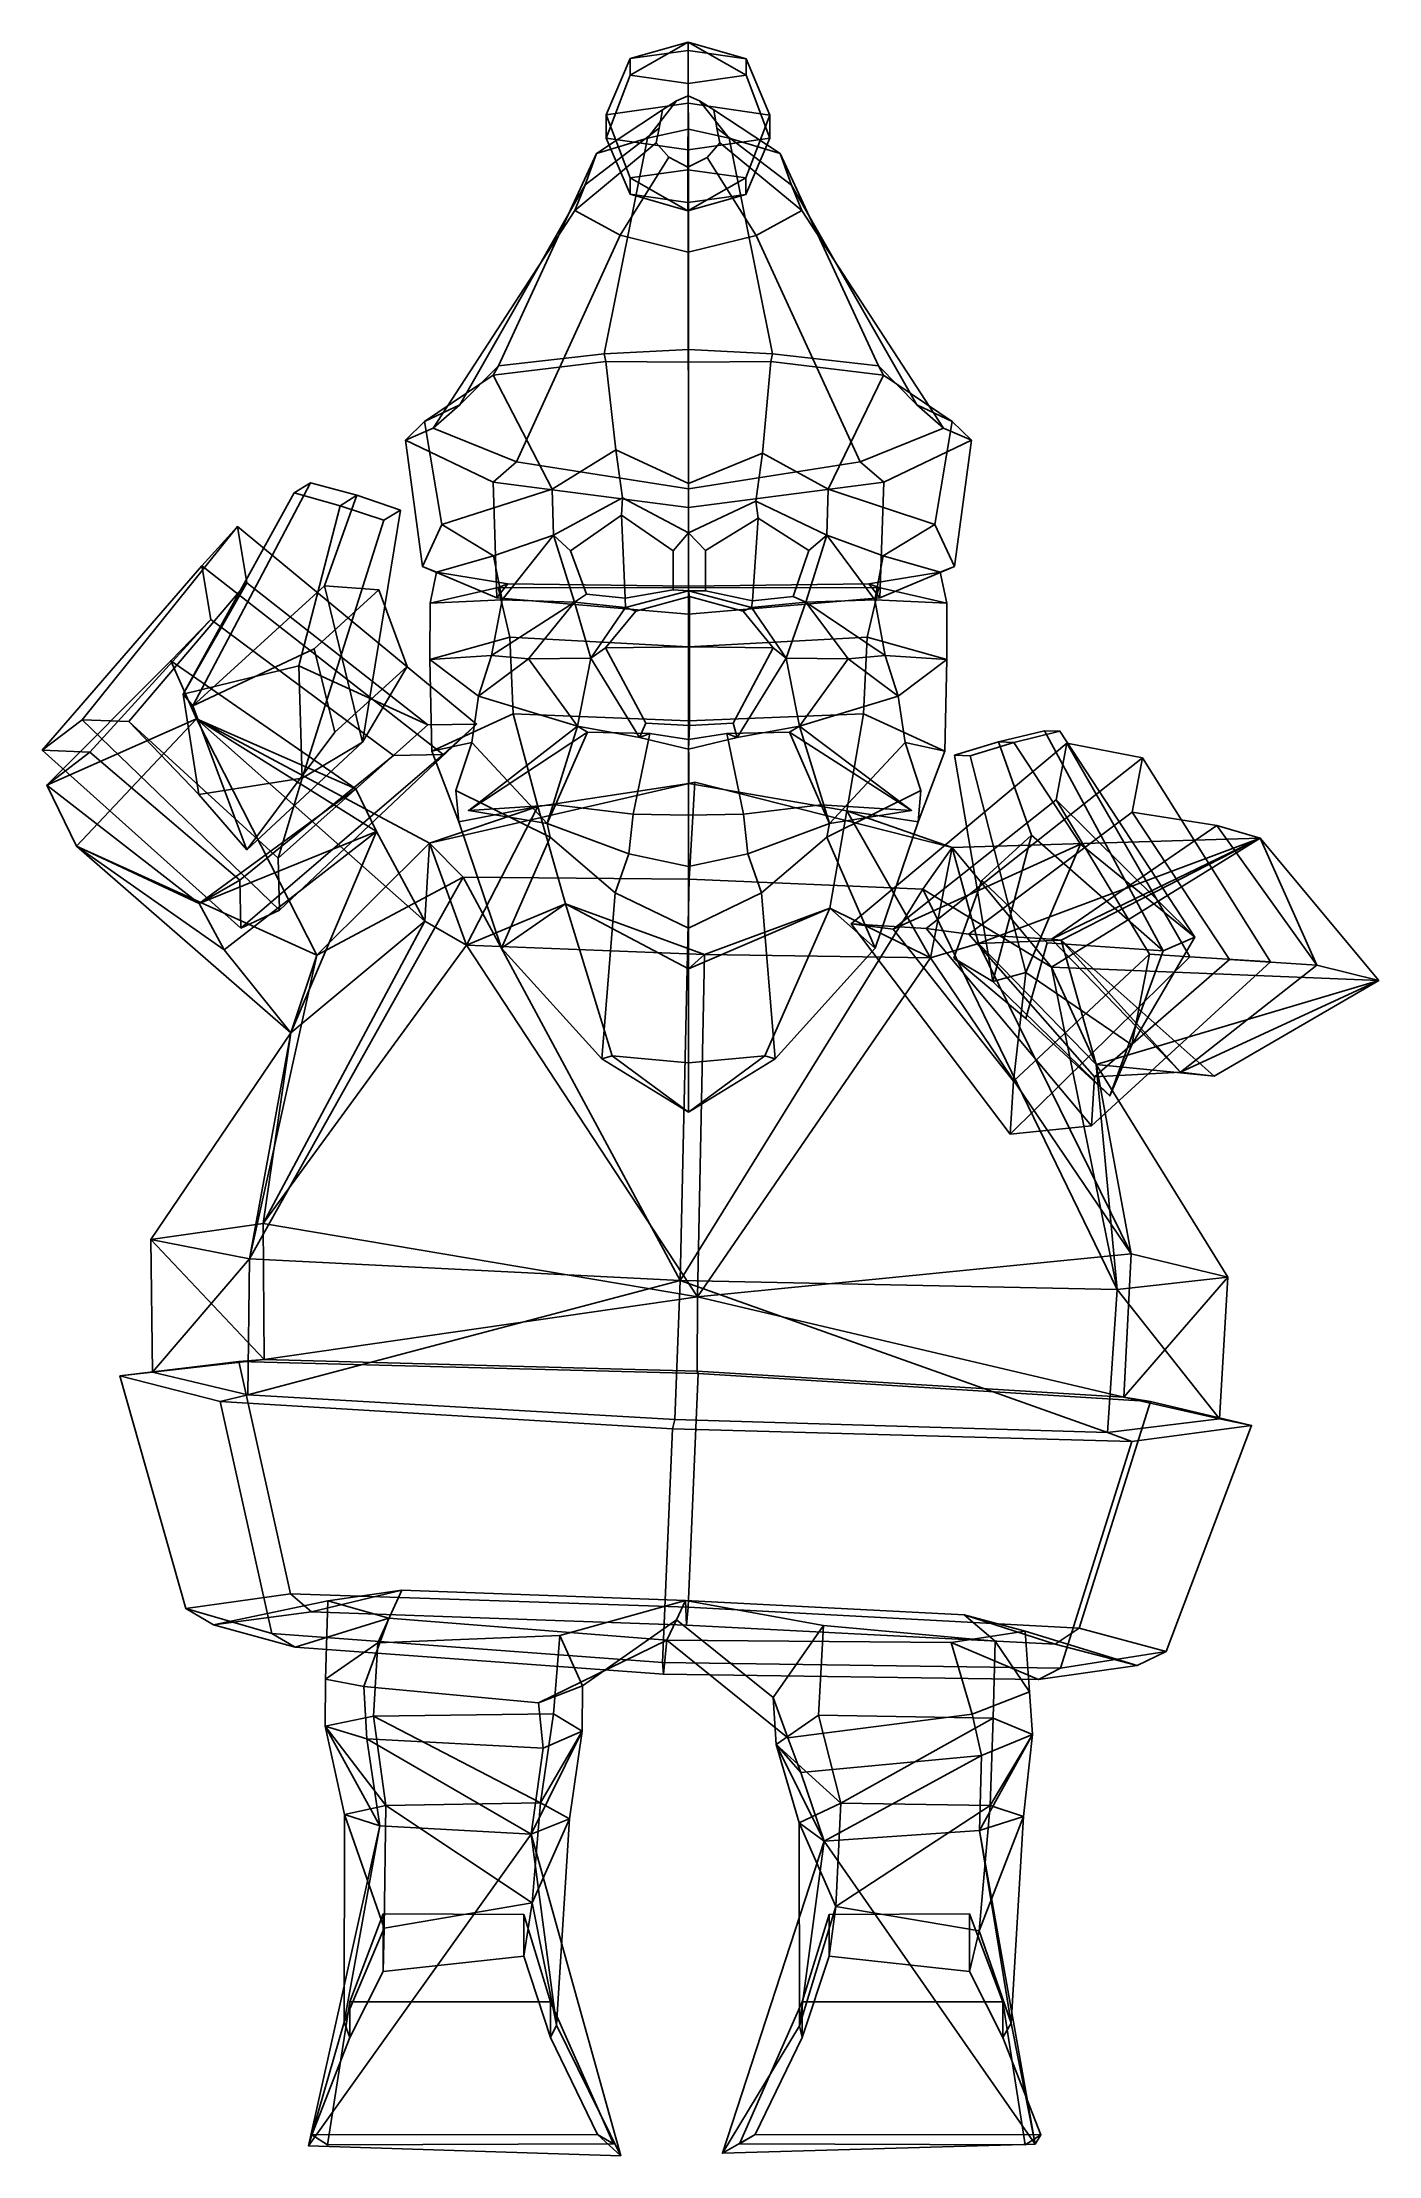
# Model space of a CAD drawing. Extents: x -151 to 163, y -156 to 341.
import ezdxf

# ---------------------------------------------------------------- set-up
doc = ezdxf.new("R2010")
doc.units = 0

msp = doc.modelspace()

# ---------------------------------------------------------------- linework, layer by layer
for p in [(-50.679977, 160.365143, 96.495125), (53.326591, 160.365143, 96.495125)]:
    msp.add_point(p)
for points in [[(-12.737453, 336.949158, -22.037312), (0.870122, 338.858826, -29.255663), (0.843888, 326.463806, -38.97863), (-18.40015, 323.763123, -28.770412)], [(-12.734863, 333.085388, -7.617522), (0.883135, 340.792175, -13.282482), (-12.737453, 336.949158, -22.037312)], [(0.883135, 340.792175, -13.282482), (0.870122, 338.858826, -29.255663), (-12.737453, 336.949158, -22.037312)], [(0.875301, 331.131287, -0.416025), (0.883135, 340.792175, -13.282482), (-12.734863, 333.085388, -7.617522)], [(14.480319, 336.904724, -22.054108), (20.091583, 323.700287, -28.794165), (0.843888, 326.463806, -38.97863), (0.870122, 338.858826, -29.255663)], [(0.883135, 340.792175, -13.282482), (14.480319, 336.904724, -22.054108), (0.870122, 338.858826, -29.255663)], [(0.875301, 331.131287, -0.416025), (14.482908, 333.040955, -7.634317), (0.883135, 340.792175, -13.282482)], [(14.482908, 333.040955, -7.634317), (14.480319, 336.904724, -22.054108), (0.883135, 340.792175, -13.282482)], [(-18.396488, 318.29892, -8.377671), (-12.734863, 333.085388, -7.617522), (-12.737453, 336.949158, -22.037312), (-18.40015, 323.763123, -28.770412)], [(0.851211, 315.53537, 1.806764), (0.875301, 331.131287, -0.416025), (-12.734863, 333.085388, -7.617522), (-18.396488, 318.29892, -8.377671)], [(0.851211, 315.53537, 1.806764), (20.095245, 318.236053, -8.401423), (14.482908, 333.040955, -7.634317), (0.875301, 331.131287, -0.416025)], [(20.095245, 318.236053, -8.401423), (20.091583, 323.700287, -28.794165), (14.480319, 336.904724, -22.054108), (14.482908, 333.040955, -7.634317)], [(0.856452, 328.239136, -7.126527), (-1.841161, 327.024872, -7.458448), (-8.712774, 318.266296, 51.219952), (0.916761, 320.358612, 53.964451)], [(0.856452, 328.239136, -7.126527), (0.916761, 320.358612, 53.964451), (10.540228, 318.252838, 51.214859), (3.549675, 327.016052, -7.461774)], [(-5.185419, 324.942139, -8.027981), (-5.943182, 320.642426, -9.20479), (-23.337658, 307.271637, 36.821705), (-20.648323, 314.677887, 46.516022)], [(-1.841161, 327.024872, -7.458448), (-5.185419, 324.942139, -8.027981), (-20.648323, 314.677887, 46.516022), (-8.712774, 318.266296, 51.219952)], [(-12.787777, 308.958221, -29.53746), (-18.40015, 323.763123, -28.770412), (0.843888, 326.463806, -38.97863), (0.819798, 310.86792, -36.75581)], [(-18.396488, 318.29892, -8.377671), (-18.40015, 323.763123, -28.770412), (-12.787777, 308.958221, -29.53746), (-12.785188, 305.094452, -15.11767)], [(14.429993, 308.913788, -29.554255), (0.819798, 310.86792, -36.75581), (0.843888, 326.463806, -38.97863), (20.091583, 323.700287, -28.794165)], [(3.549675, 327.016052, -7.461774), (10.540228, 318.252838, 51.214859), (22.46538, 314.647736, 46.50462), (6.886408, 324.922424, -8.03543)], [(6.886408, 324.922424, -8.03543), (22.46538, 314.647736, 46.50462), (25.133295, 307.237701, 36.808887), (7.628673, 320.620239, -9.213164)], [(20.095245, 318.236053, -8.401423), (14.432582, 305.050018, -15.134465), (14.429993, 308.913788, -29.554255), (20.091583, 323.700287, -28.794165)], [(-43.728985, 264.803253, 82.086647), (-18.868679, 267.628021, 94.745087), (-8.712774, 318.266296, 51.219952), (-20.648323, 314.677887, 46.516022)], [(-5.943182, 320.642426, -9.20479), (-6.636091, 317.174194, -10.154003), (-25.798651, 301.297607, 29.001936), (-23.337658, 307.271637, 36.821705)], [(0.919584, 268.643951, 102.110413), (0.916761, 320.358612, 53.964451), (-8.712774, 318.266296, 51.219952), (-18.868679, 267.628021, 94.745087)], [(0.851211, 315.53537, 1.806764), (-18.396488, 318.29892, -8.377671), (-12.785188, 305.094452, -15.11767), (0.824977, 303.14035, -7.916173)], [(0.851211, 315.53537, 1.806764), (0.824977, 303.14035, -7.916173), (14.432582, 305.050018, -15.134465), (20.095245, 318.236053, -8.401423)], [(0.919584, 268.643951, 102.110413), (20.707844, 267.628021, 94.745087), (10.540228, 318.252838, 51.214859), (0.916761, 320.358612, 53.964451)], [(7.628673, 320.620239, -9.213164), (25.133295, 307.237701, 36.808887), (27.577019, 301.260284, 28.98782), (8.309083, 317.14978, -10.163225)], [(45.568157, 264.803253, 82.086647), (22.46538, 314.647736, 46.50462), (10.540228, 318.252838, 51.214859), (20.707844, 267.628021, 94.745087)], [(-52.769516, 255.59906, 55.375454), (-43.728985, 264.803253, 82.086647), (-20.648323, 314.677887, 46.516022), (-23.337658, 307.271637, 36.821705)], [(-6.636091, 317.174194, -10.154003), (-3.64126, 313.777924, -11.084126), (-15.08944, 295.4487, 21.354467), (-25.798651, 301.297607, 29.001936)], [(-3.64126, 313.777924, -11.084126), (0.826269, 311.485901, -11.712281), (0.875048, 291.502228, 16.200111), (-15.08944, 295.4487, 21.354467)], [(5.30203, 313.763336, -11.089643), (16.850912, 295.426331, 21.346022), (0.875048, 291.502228, 16.200111), (0.826269, 311.485901, -11.712281)], [(8.309083, 317.14978, -10.163225), (27.577019, 301.260284, 28.98782), (16.850912, 295.426331, 21.346022), (5.30203, 313.763336, -11.089643)], [(54.608688, 255.59906, 55.375454), (25.133295, 307.237701, 36.808887), (22.46538, 314.647736, 46.50462), (45.568157, 264.803253, 82.086647)], [(0.811956, 301.207001, -23.889297), (-12.787777, 308.958221, -29.53746), (0.819798, 310.86792, -36.75581)], [(-12.785188, 305.094452, -15.11767), (-12.787777, 308.958221, -29.53746), (0.811956, 301.207001, -23.889297)], [(0.811956, 301.207001, -23.889297), (0.819798, 310.86792, -36.75581), (14.429993, 308.913788, -29.554255)], [(14.432582, 305.050018, -15.134465), (0.811956, 301.207001, -23.889297), (14.429993, 308.913788, -29.554255)], [(-59.039455, 250.177185, 32.811611), (-52.769516, 255.59906, 55.375454), (-23.337658, 307.271637, 36.821705), (-25.798651, 301.297607, 29.001936)], [(0.824977, 303.14035, -7.916173), (-12.785188, 305.094452, -15.11767), (0.811956, 301.207001, -23.889297)], [(0.824977, 303.14035, -7.916173), (0.811956, 301.207001, -23.889297), (14.432582, 305.050018, -15.134465)], [(60.878628, 250.177185, 32.811611), (27.577019, 301.260284, 28.98782), (25.133295, 307.237701, 36.808887), (54.608688, 255.59906, 55.375454)], [(-39.451542, 242.208405, 12.722825), (-59.039455, 250.177185, 32.811611), (-25.798651, 301.297607, 29.001936), (-15.08944, 295.4487, 21.354467)], [(41.290707, 242.208405, 12.722826), (16.850912, 295.426331, 21.346022), (27.577019, 301.260284, 28.98782), (60.878628, 250.177185, 32.811611)], [(0.919583, 235.910461, -5.742792), (-39.451542, 242.208405, 12.722825), (-15.08944, 295.4487, 21.354467), (0.875048, 291.502228, 16.200111)], [(0.919583, 235.910461, -5.742792), (0.875048, 291.502228, 16.200111), (16.850912, 295.426331, 21.346022), (41.290707, 242.208405, 12.722826)], [(0.919584, 265.653229, 105.996429), (0.919584, 268.643951, 102.110413), (-18.868679, 267.628021, 94.745087), (-18.480015, 265.833313, 99.837967)], [(0.919584, 265.653229, 105.996429), (20.31918, 265.833313, 99.837967), (20.707844, 267.628021, 94.745087), (0.919584, 268.643951, 102.110413)], [(-44.971336, 262.561523, 86.926041), (-43.728985, 264.803253, 82.086647), (-52.769516, 255.59906, 55.375454), (-61.068195, 251.690308, 57.15406)], [(-18.480015, 265.833313, 99.837967), (-18.868679, 267.628021, 94.745087), (-43.728985, 264.803253, 82.086647), (-44.971336, 262.561523, 86.926041)], [(-16.123188, 245.036011, 105.993355), (-18.480015, 265.833313, 99.837967), (-44.971336, 262.561523, 86.926041), (-31.063923, 235.798859, 95.688095)], [(0.919583, 237.132874, 110.968666), (0.919584, 265.653229, 105.996429), (-18.480015, 265.833313, 99.837967), (-16.123188, 245.036011, 105.993355)], [(0.919583, 237.132874, 110.968666), (18.366079, 244.241577, 106.137733), (20.31918, 265.833313, 99.837967), (0.919584, 265.653229, 105.996429)], [(18.366079, 244.241577, 106.137733), (33.775131, 235.798859, 95.688103), (46.810509, 262.561523, 86.926041), (20.31918, 265.833313, 99.837967)], [(20.31918, 265.833313, 99.837967), (46.810509, 262.561523, 86.926041), (45.568157, 264.803253, 82.086647), (20.707844, 267.628021, 94.745087)], [(46.810509, 262.561523, 86.926041), (62.907364, 251.690308, 57.15406), (54.608688, 255.59906, 55.375454), (45.568157, 264.803253, 82.086647)], [(-31.063923, 235.798859, 95.688095), (-44.971336, 262.561523, 86.926041), (-61.068195, 251.690308, 57.15406), (-57.02113, 227.540619, 77.814453)], [(33.775131, 235.798859, 95.688103), (58.860306, 227.540619, 77.814453), (62.907364, 251.690308, 57.15406), (46.810509, 262.561523, 86.926041)], [(-61.068195, 251.690308, 57.15406), (-52.769516, 255.59906, 55.375454), (-59.039455, 250.177185, 32.811611), (-65.593887, 247.304596, 31.64838)], [(62.907364, 251.690308, 57.15406), (67.433052, 247.304596, 31.64838), (60.878628, 250.177185, 32.811611), (54.608688, 255.59906, 55.375454)], [(-57.02113, 227.540619, 77.814453), (-61.068195, 251.690308, 57.15406), (-65.593887, 247.304596, 31.64838), (-61.594547, 217.683228, 41.266933)], [(-65.593887, 247.304596, 31.64838), (-59.039455, 250.177185, 32.811611), (-39.451542, 242.208405, 12.722825), (-44.980259, 237.459106, 9.714837)], [(67.433052, 247.304596, 31.64838), (46.819427, 237.459106, 9.714837), (41.290707, 242.208405, 12.722826), (60.878628, 250.177185, 32.811611)], [(58.860306, 227.540619, 77.814453), (63.43372, 217.683228, 41.266933), (67.433052, 247.304596, 31.64838), (62.907364, 251.690308, 57.15406)], [(-61.594547, 217.683228, 41.266933), (-65.593887, 247.304596, 31.64838), (-44.980259, 237.459106, 9.714837), (-44.08493, 210.312958, 16.025953)], [(-16.123188, 245.036011, 105.993355), (-31.063923, 235.798859, 95.688095), (-30.771215, 225.057556, 94.877663), (-14.554498, 233.792145, 106.658783)], [(0.919583, 237.132874, 110.968666), (-16.123188, 245.036011, 105.993355), (-14.554498, 233.792145, 106.658783), (0.919583, 225.558319, 108.95771)], [(0.919583, 237.132874, 110.968666), (0.919583, 225.558319, 108.95771), (16.797384, 232.987305, 106.68766), (18.366079, 244.241577, 106.137733)], [(18.366079, 244.241577, 106.137733), (16.797384, 232.987305, 106.68766), (33.482418, 225.057556, 94.877663), (33.775131, 235.798859, 95.688103)], [(63.43372, 217.683228, 41.266933), (45.924103, 210.312927, 16.025953), (46.819427, 237.459106, 9.714837), (67.433052, 247.304596, 31.64838)], [(-44.980259, 237.459106, 9.714837), (-39.451542, 242.208405, 12.722825), (0.919583, 235.910461, -5.742792), (0.919583, 231.539124, -9.574923)], [(46.819427, 237.459106, 9.714837), (0.919583, 231.539124, -9.574923), (0.919583, 235.910461, -5.742792), (41.290707, 242.208405, 12.722826)], [(-87.855209, 237.285065, 235.486359), (-91.709824, 234.957581, 223.354294), (-117.844749, 187.686371, 199.891418), (-115.523788, 184.939056, 237.693634)], [(-80.929321, 231.938599, 221.394821), (-90.612244, 194.351776, 191.795395), (-117.844749, 187.686371, 199.891418), (-91.709824, 234.957581, 223.354294)], [(-77.039177, 234.385803, 233.512085), (-87.855209, 237.285065, 235.486359), (-115.523788, 184.939056, 237.693634), (-84.601608, 213.098267, 239.584335)], [(-77.039177, 234.385803, 233.512085), (-80.929321, 231.938599, 221.394821), (-91.709824, 234.957581, 223.354294), (-87.855209, 237.285065, 235.486359)], [(-66.761993, 230.882385, 231.85495), (-77.039177, 234.385803, 233.512085), (-84.601608, 213.098267, 239.584335), (-75.650269, 176.414948, 229.736511)], [(-66.761993, 230.882385, 231.85495), (-70.63118, 228.537048, 219.688675), (-80.929321, 231.938599, 221.394821), (-77.039177, 234.385803, 233.512085)], [(-44.855591, 220.184937, 78.357887), (-30.771215, 225.057556, 94.877663), (-31.063923, 235.798859, 95.688095), (-57.02113, 227.540619, 77.814453)], [(-44.08493, 210.312958, 16.025953), (-44.980259, 237.459106, 9.714837), (0.919583, 231.539124, -9.574923), (0.919583, 206.496765, -3.372415)], [(-14.813346, 229.697693, 104.469688), (-14.554498, 233.792145, 106.658783), (-30.771215, 225.057556, 94.877663), (-26.750479, 221.328979, 94.654114)], [(-14.813346, 229.697693, 104.469688), (-2.665472, 221.325775, 106.095718), (0.919583, 225.558319, 108.95771), (-14.554498, 233.792145, 106.658783)], [(45.924103, 210.312927, 16.025953), (0.919583, 206.496765, -3.372415), (0.919583, 231.539124, -9.574923), (46.819427, 237.459106, 9.714837)], [(46.694759, 220.184937, 78.357887), (58.860306, 227.540619, 77.814453), (33.775131, 235.798859, 95.688103), (33.482418, 225.057556, 94.877663)], [(-70.63118, 228.537048, 219.688675), (-89.817459, 167.958923, 197.978378), (-90.612244, 194.351776, 191.795395), (-80.929321, 231.938599, 221.394821)], [(-66.761993, 230.882385, 231.85495), (-75.650269, 176.414948, 229.736511), (-89.817459, 167.958923, 197.978378), (-70.63118, 228.537048, 219.688675)], [(-13.913989, 210.204559, 102.64016), (-14.813346, 229.697693, 104.469688), (-26.750479, 221.328979, 94.654114), (-23.003477, 211.139099, 97.547935)], [(-2.665472, 221.325775, 106.095718), (-14.813346, 229.697693, 104.469688), (-13.913989, 210.204559, 102.64016), (-2.665472, 212.208496, 106.939919)], [(17.304256, 229.002502, 104.268639), (16.797384, 232.987305, 106.68766), (0.919583, 225.558319, 108.95771), (4.957775, 221.445038, 106.276031)], [(4.957775, 221.445038, 106.276031), (4.957775, 211.94043, 107.318275), (15.987243, 209.592163, 102.009949), (17.304256, 229.002502, 104.268639)], [(15.987243, 209.592163, 102.009949), (25.549566, 210.588196, 95.723228), (29.2236, 221.448425, 92.15062), (17.304256, 229.002502, 104.268639)], [(17.304256, 229.002502, 104.268639), (29.2236, 221.448425, 92.15062), (33.482418, 225.057556, 94.877663), (16.797384, 232.987305, 106.68766)], [(-141.548309, 181.659973, 215.225647), (-105.023621, 227.046326, 193.537415), (-113.448845, 217.795593, 163.65593), (-150.940109, 174.540405, 184.272125)], [(-141.548309, 181.659973, 215.225647), (-130.561356, 181.253357, 212.247375), (-102.853973, 213.839966, 196.022812), (-105.023621, 227.046326, 193.537415)], [(-56.72723, 173.498657, 158.160782), (-113.448845, 217.795593, 163.65593), (-105.023621, 227.046326, 193.537415), (-48.849972, 180.634979, 189.534073)], [(-48.849972, 180.634979, 189.534073), (-105.023621, 227.046326, 193.537415), (-102.853973, 213.839966, 196.022812), (-60.33535, 180.476807, 192.784042)], [(-57.02113, 227.540619, 77.814453), (-61.594547, 217.683228, 41.266933), (-58.289005, 216.348694, 41.578911), (-44.855591, 220.184937, 78.357887)], [(-42.882839, 209.859009, 78.655991), (-30.771215, 225.057556, 94.877663), (-44.855591, 220.184937, 78.357887)], [(-25.840948, 209.298401, 98.549278), (-30.771215, 225.057556, 94.877663), (-42.882839, 209.859009, 78.655991)], [(-23.003477, 211.139099, 97.547935), (-26.750479, 221.328979, 94.654114), (-30.771215, 225.057556, 94.877663), (-25.840948, 209.298401, 98.549278)], [(-2.665472, 212.208496, 106.939919), (0.919583, 211.96109, 110.144325), (0.919583, 225.558319, 108.95771), (-2.665472, 221.325775, 106.095718)], [(4.957775, 211.94043, 107.318275), (4.957775, 221.445038, 106.276031), (0.919583, 225.558319, 108.95771), (0.919583, 211.96109, 110.144325)], [(25.549566, 210.588196, 95.723228), (28.552151, 209.298401, 98.549278), (33.482418, 225.057556, 94.877663), (29.2236, 221.448425, 92.15062)], [(28.552151, 209.298401, 98.549278), (44.722004, 209.859009, 78.655991), (33.482418, 225.057556, 94.877663)], [(44.722004, 209.859009, 78.655991), (46.694759, 220.184937, 78.357887), (33.482418, 225.057556, 94.877663)], [(58.860306, 227.540619, 77.814453), (46.694759, 220.184937, 78.357887), (60.128181, 216.348694, 41.578911), (63.43372, 217.683228, 41.266933)], [(-44.855591, 220.184937, 78.357887), (-58.289005, 216.348694, 41.578911), (-59.793415, 209.042908, 42.462151), (-42.882839, 209.859009, 78.655991)], [(46.694759, 220.184937, 78.357887), (44.722004, 209.859009, 78.655991), (61.632584, 209.042908, 42.462151), (60.128181, 216.348694, 41.578911)], [(-150.940109, 174.540405, 184.272125), (-113.448845, 217.795593, 163.65593), (-111.299927, 205.190002, 166.006439), (-139.78569, 174.087952, 181.257751)], [(-114.141823, 164.080505, 204.579697), (-117.844749, 187.686371, 199.891418), (-102.853973, 213.839966, 196.022812), (-130.561356, 181.253357, 212.247375)], [(-90.612244, 194.351776, 191.795395), (-60.33535, 180.476807, 192.784042), (-102.853973, 213.839966, 196.022812), (-117.844749, 187.686371, 199.891418)], [(-56.72723, 173.498657, 158.160782), (-68.4123, 173.298706, 161.476425), (-111.299927, 205.190002, 166.006439), (-113.448845, 217.795593, 163.65593)], [(-61.594547, 217.683228, 41.266933), (-44.08493, 210.312958, 16.025953), (-41.498802, 213.574707, 15.364482), (-58.289005, 216.348694, 41.578911)], [(-59.793415, 209.042908, 42.462151), (-58.289005, 216.348694, 41.578911), (-41.498802, 213.574707, 15.364482), (-43.811165, 212.72229, 12.67251)], [(-44.08493, 210.312958, 16.025953), (0.919583, 206.496765, -3.372415), (0.919583, 213.033264, -1.753984), (-41.498802, 213.574707, 15.364482)], [(-43.811165, 212.72229, 12.67251), (-41.498802, 213.574707, 15.364482), (0.919583, 213.033264, -1.753984), (0.919584, 212.648071, -2.405132)], [(45.924103, 210.312927, 16.025953), (43.337975, 213.574707, 15.364482), (0.919583, 213.033264, -1.753984), (0.919583, 206.496765, -3.372415)], [(45.65033, 212.72229, 12.67251), (0.919584, 212.648071, -2.405132), (0.919583, 213.033264, -1.753984), (43.337975, 213.574707, 15.364482)], [(63.43372, 217.683228, 41.266933), (60.128181, 216.348694, 41.578911), (43.337975, 213.574707, 15.364482), (45.924103, 210.312927, 16.025953)], [(61.632584, 209.042908, 42.462151), (45.65033, 212.72229, 12.67251), (43.337975, 213.574707, 15.364482), (60.128181, 216.348694, 41.578911)], [(-71.823845, 212.164673, 292.846191), (-84.601608, 213.098267, 239.584335), (-115.523788, 184.939056, 237.693634), (-87.023605, 198.333801, 299.168121)], [(-65.185951, 194.199463, 295.56189), (-71.823845, 212.164673, 292.846191), (-87.023605, 198.333801, 299.168121), (-82.135727, 178.78302, 290.835663)], [(-65.185951, 194.199463, 295.56189), (-75.650269, 176.414948, 229.736511), (-84.601608, 213.098267, 239.584335), (-71.823845, 212.164673, 292.846191)], [(-59.815197, 195.848938, 44.641083), (-59.793415, 209.042908, 42.462151), (-43.811165, 212.72229, 12.67251), (-41.066387, 201.025208, 11.188781)], [(-42.882839, 209.859009, 78.655991), (-59.793415, 209.042908, 42.462151), (-59.815197, 195.848938, 44.641083), (-45.324608, 196.759888, 78.504814)], [(-45.324608, 196.759888, 78.504814), (-25.840948, 209.298401, 98.549278), (-42.882839, 209.859009, 78.655991)], [(-36.670631, 195.943115, 101.72583), (-25.840948, 209.298401, 98.549278), (-45.324608, 196.759888, 78.504814)], [(-41.066387, 201.025208, 11.188781), (-43.811165, 212.72229, 12.67251), (0.919584, 212.648071, -2.405132), (0.919586, 198.771912, -0.945824)], [(-36.670631, 195.943115, 101.72583), (-22.038874, 196.096497, 104.760262), (-25.840948, 209.298401, 98.549278)], [(-13.913989, 210.204559, 102.64016), (-23.003477, 211.139099, 97.547935), (-25.840948, 209.298401, 98.549278), (-13.881097, 208.017517, 104.835991)], [(-22.038874, 196.096497, 104.760262), (-13.881097, 208.017517, 104.835991), (-25.840948, 209.298401, 98.549278)], [(1.177965, 198.757813, 128.666168), (1.177965, 210.574738, 124.536148), (-11.444909, 207.140503, 121.01963), (-18.521238, 198.576141, 122.216965)], [(-13.913989, 210.204559, 102.64016), (-13.881097, 208.017517, 104.835991), (0.919583, 211.96109, 110.144325), (-2.665472, 212.208496, 106.939919)], [(1.177965, 210.574738, 124.536148), (0.919583, 211.96109, 110.144325), (-13.881097, 208.017517, 104.835991), (-11.444909, 207.140503, 121.01963)], [(1.177965, 210.574738, 124.536148), (13.800838, 207.140503, 121.01963), (15.720262, 208.017517, 104.835991), (0.919583, 211.96109, 110.144325)], [(15.987243, 209.592163, 102.009949), (4.957775, 211.94043, 107.318275), (0.919583, 211.96109, 110.144325), (15.720262, 208.017517, 104.835991)], [(42.905556, 201.025208, 11.188781), (0.919586, 198.771912, -0.945824), (0.919584, 212.648071, -2.405132), (45.65033, 212.72229, 12.67251)], [(1.177965, 198.757813, 128.666168), (20.877165, 198.576141, 122.216965), (13.800838, 207.140503, 121.01963), (1.177965, 210.574738, 124.536148)], [(15.987243, 209.592163, 102.009949), (15.720262, 208.017517, 104.835991), (28.552151, 209.298401, 98.549278), (25.549566, 210.588196, 95.723228)], [(23.878038, 196.096497, 104.760262), (28.552151, 209.298401, 98.549278), (15.720262, 208.017517, 104.835991)], [(38.5098, 195.943115, 101.72583), (28.552151, 209.298401, 98.549278), (23.878038, 196.096497, 104.760262)], [(47.16378, 196.759888, 78.504814), (44.722004, 209.859009, 78.655991), (28.552151, 209.298401, 98.549278)], [(38.5098, 195.943115, 101.72583), (47.16378, 196.759888, 78.504814), (28.552151, 209.298401, 98.549278)], [(61.654369, 195.848938, 44.641083), (42.905556, 201.025208, 11.188781), (45.65033, 212.72229, 12.67251), (61.632584, 209.042908, 42.462151)], [(44.722004, 209.859009, 78.655991), (47.16378, 196.759888, 78.504814), (61.654369, 195.848938, 44.641083), (61.632584, 209.042908, 42.462151)], [(-139.78569, 174.087952, 181.257751), (-111.299927, 205.190002, 166.006439), (-120.736786, 195.525208, 132.468643), (-149.845612, 166.273438, 147.460983)], [(-120.736786, 195.525208, 132.468643), (-111.299927, 205.190002, 166.006439), (-68.4123, 173.298706, 161.476425), (-77.220886, 165.470367, 127.332848)], [(-18.521238, 198.576141, 122.216965), (-11.444909, 207.140503, 121.01963), (-13.881097, 208.017517, 104.835991), (-22.038874, 196.096497, 104.760262)], [(20.877165, 198.576141, 122.216965), (23.878038, 196.096497, 104.760262), (15.720262, 208.017517, 104.835991), (13.800838, 207.140503, 121.01963)], [(-59.378841, 174.294678, 46.003769), (-59.815197, 195.848938, 44.641083), (-41.066387, 201.025208, 11.188781), (-40.27367, 183.037537, 14.099627)], [(-40.27367, 183.037537, 14.099627), (-41.066387, 201.025208, 11.188781), (0.919586, 198.771912, -0.945824), (0.919586, 181.411835, 3.485335)], [(-9.09691, 180.828156, 117.381271), (-18.521238, 198.576141, 122.216965), (-22.038874, 196.096497, 104.760262), (-10.546878, 177.509399, 104.511536)], [(1.177965, 180.306702, 122.611298), (1.177965, 198.757813, 128.666168), (-18.521238, 198.576141, 122.216965), (-9.09691, 180.828156, 117.381271)], [(42.112839, 183.037537, 14.099627), (0.919586, 181.411835, 3.485335), (0.919586, 198.771912, -0.945824), (42.905556, 201.025208, 11.188781)], [(1.177965, 180.306702, 122.611298), (11.45284, 180.828156, 117.381271), (20.877165, 198.576141, 122.216965), (1.177965, 198.757813, 128.666168)], [(11.45284, 180.828156, 117.381271), (12.386044, 177.509399, 104.511536), (23.878038, 196.096497, 104.760262), (20.877165, 198.576141, 122.216965)], [(61.218018, 174.294678, 46.003769), (42.112839, 183.037537, 14.099627), (42.905556, 201.025208, 11.188781), (61.654369, 195.848938, 44.641083)], [(-149.845612, 166.273438, 147.460983), (-120.736786, 195.525208, 132.468643), (-114.665512, 181.842285, 81.431877)], [(-77.220886, 165.470367, 127.332848), (-114.665512, 181.842285, 81.431877), (-120.736786, 195.525208, 132.468643)], [(-82.135727, 178.78302, 290.835663), (-87.023605, 198.333801, 299.168121), (-115.523788, 184.939056, 237.693634), (-102.847733, 151.139496, 241.739716)], [(-65.185951, 194.199463, 295.56189), (-82.135727, 178.78302, 290.835663), (-102.847733, 151.139496, 241.739716), (-75.650269, 176.414948, 229.736511)], [(-89.817459, 167.958923, 197.978378), (-95.463943, 149.131042, 210.90654), (-60.33535, 180.476807, 192.784042), (-90.612244, 194.351776, 191.795395)], [(-45.324608, 196.759888, 78.504814), (-59.815197, 195.848938, 44.641083), (-48.390682, 187.236511, 77.948036)], [(-49.996426, 176.30658, 78.12674), (-48.390682, 187.236511, 77.948036), (-59.815197, 195.848938, 44.641083), (-59.378841, 174.294678, 46.003769)], [(-48.390682, 187.236511, 77.948036), (-36.670631, 195.943115, 101.72583), (-45.324608, 196.759888, 78.504814)], [(-25.174013, 180.129791, 98.608398), (-36.670631, 195.943115, 101.72583), (-48.390682, 187.236511, 77.948036)], [(-25.174013, 180.129791, 98.608398), (-22.038874, 196.096497, 104.760262), (-36.670631, 195.943115, 101.72583)], [(-10.546878, 177.509399, 104.511536), (-22.038874, 196.096497, 104.760262), (-25.174013, 180.129791, 98.608398)], [(12.386044, 177.509399, 104.511536), (27.013178, 180.129791, 98.608398), (23.878038, 196.096497, 104.760262)], [(27.013178, 180.129791, 98.608398), (38.5098, 195.943115, 101.72583), (23.878038, 196.096497, 104.760262)], [(27.013178, 180.129791, 98.608398), (50.229855, 187.236511, 77.948036), (38.5098, 195.943115, 101.72583)], [(50.229855, 187.236511, 77.948036), (47.16378, 196.759888, 78.504814), (38.5098, 195.943115, 101.72583)], [(47.16378, 196.759888, 78.504814), (50.229855, 187.236511, 77.948036), (61.654369, 195.848938, 44.641083)], [(51.835598, 176.30658, 78.12674), (61.218018, 174.294678, 46.003769), (61.654369, 195.848938, 44.641083), (50.229855, 187.236511, 77.948036)], [(-102.847733, 151.139496, 241.739716), (-115.523788, 184.939056, 237.693634), (-117.844749, 187.686371, 199.891418), (-114.141823, 164.080505, 204.579697)], [(-49.996426, 176.30658, 78.12674), (-32.282021, 157.303833, 104.917747), (-25.174013, 180.129791, 98.608398), (-48.390682, 187.236511, 77.948036)], [(51.835598, 176.30658, 78.12674), (50.229855, 187.236511, 77.948036), (27.013178, 180.129791, 98.608398), (34.121185, 157.303833, 104.917747)], [(-104.239861, 132.695526, 181.006226), (-95.183472, 136.95874, 213.678253), (-141.548309, 181.659973, 215.225647), (-150.940109, 174.540405, 184.272125)], [(-149.845612, 166.273438, 147.460983), (-114.665512, 181.842285, 81.431877), (-142.916489, 151.99939, 89.902321)], [(-86.386856, 126.331512, -23.09589), (-142.916489, 151.99939, 89.902321), (-114.665512, 181.842285, 81.431877)], [(-95.183472, 136.95874, 213.678253), (-95.463943, 149.131042, 210.90654), (-130.561356, 181.253357, 212.247375), (-141.548309, 181.659973, 215.225647)], [(-89.817459, 167.958923, 197.978378), (-114.141823, 164.080505, 204.579697), (-130.561356, 181.253357, 212.247375), (-95.463943, 149.131042, 210.90654)], [(-61.019386, 134.334015, 41.609921), (-59.924595, 152.694336, -1.690758), (-114.665512, 181.842285, 81.431877)], [(-61.019386, 134.334015, 41.609921), (-114.665512, 181.842285, 81.431877), (-72.409721, 155.421967, 90.07692)], [(-86.386856, 126.331512, -23.09589), (-114.665512, 181.842285, 81.431877), (-59.924595, 152.694336, -1.690758)], [(-77.220886, 165.470367, 127.332848), (-72.409721, 155.421967, 90.07692), (-114.665512, 181.842285, 81.431877)], [(-104.239861, 132.695526, 181.006226), (-56.72723, 173.498657, 158.160782), (-48.849972, 180.634979, 189.534073), (-95.183472, 136.95874, 213.678253)], [(-95.183472, 136.95874, 213.678253), (-48.849972, 180.634979, 189.534073), (-60.33535, 180.476807, 192.784042), (-95.463943, 149.131042, 210.90654)], [(-53.050301, 157.683044, 50.112881), (-59.378841, 174.294678, 46.003769), (-40.27367, 183.037537, 14.099627), (-34.43066, 161.277405, 31.827055)], [(-22.807823, 178.709167, 112.608627), (-25.174013, 180.129791, 98.608398), (-50.679977, 160.365143, 96.495125)], [(-50.679977, 160.365143, 96.495125), (-25.174013, 180.129791, 98.608398), (-32.282021, 157.303833, 104.917747)], [(-34.43066, 161.277405, 31.827055), (-40.27367, 183.037537, 14.099627), (0.919586, 181.411835, 3.485335), (1.061736, 166.716064, 8.411392)], [(-22.807823, 178.709167, 112.608627), (-8.110452, 178.446899, 112.725739), (-10.546878, 177.509399, 104.511536), (-25.174013, 180.129791, 98.608398)], [(1.177965, 180.306702, 122.611298), (-9.09691, 180.828156, 117.381271), (-10.546878, 177.509399, 104.511536), (0.919583, 174.722046, 110.43103)], [(1.177965, 180.306702, 122.611298), (0.919583, 174.722046, 110.43103), (12.386044, 177.509399, 104.511536), (11.45284, 180.828156, 117.381271)], [(38.194569, 160.232819, 31.336216), (1.061736, 166.716064, 8.411392), (0.919586, 181.411835, 3.485335), (42.112839, 183.037537, 14.099627)], [(24.646988, 178.709167, 112.608627), (27.013178, 180.129791, 98.608398), (12.386044, 177.509399, 104.511536), (9.949618, 178.446899, 112.725739)], [(24.646988, 178.709167, 112.608627), (53.326591, 160.365143, 96.495125), (27.013178, 180.129791, 98.608398)], [(53.326591, 160.365143, 96.495125), (34.121185, 157.303833, 104.917747), (27.013178, 180.129791, 98.608398)], [(54.889469, 157.683044, 50.112881), (38.194569, 160.232819, 31.336216), (42.112839, 183.037537, 14.099627), (61.218018, 174.294678, 46.003769)], [(73.802963, 176.512268, 219.881882), (84.651695, 179.070129, 222.129654), (88.256592, 178.999512, 209.701401), (77.443939, 176.321442, 207.44577)], [(73.802963, 176.512268, 219.881882), (81.536461, 154.522278, 221.845413), (112.472664, 127.353149, 214.263351), (84.651695, 179.070129, 222.129654)], [(77.443939, 176.321442, 207.44577), (88.256592, 178.999512, 209.701401), (119.933739, 130.588074, 181.936981), (93.053871, 152.404785, 175.337677)], [(84.651695, 179.070129, 222.129654), (112.472664, 127.353149, 214.263351), (119.933739, 130.588074, 181.936981), (88.256592, 178.999512, 209.701401)], [(-104.239861, 132.695526, 181.006226), (-150.940109, 174.540405, 184.272125), (-139.78569, 174.087952, 181.257751), (-104.485535, 143.964844, 178.436218)], [(-114.06459, 138.479431, 143.959579), (-104.485535, 143.964844, 178.436218), (-139.78569, 174.087952, 181.257751), (-149.845612, 166.273438, 147.460983)], [(-75.650269, 176.414948, 229.736511), (-102.847733, 151.139496, 241.739716), (-114.141823, 164.080505, 204.579697), (-89.817459, 167.958923, 197.978378)], [(-53.050301, 157.683044, 50.112881), (-53.71965, 165.048523, 81.29702), (-49.996426, 176.30658, 78.12674), (-59.378841, 174.294678, 46.003769)], [(-49.996426, 176.30658, 78.12674), (-53.71965, 165.048523, 81.29702), (-31.598852, 154.082092, 95.906563), (-32.282021, 157.303833, 104.917747)], [(-30.285025, 161.660431, 115.00264), (-22.807823, 178.709167, 112.608627), (-50.679977, 160.365143, 96.495125)], [(-8.110452, 178.446899, 112.725739), (-22.807823, 178.709167, 112.608627), (-30.285025, 161.660431, 115.00264), (-12.071404, 159.469116, 123.670204)], [(-12.071404, 159.469116, 123.670204), (0.919583, 159.265625, 124.353912), (0.919583, 177.032837, 115.474304), (-8.110452, 178.446899, 112.725739)], [(0.919583, 177.032837, 115.474304), (0.919583, 174.722046, 110.43103), (-10.546878, 177.509399, 104.511536), (-8.110452, 178.446899, 112.725739)], [(13.910569, 159.469116, 123.670204), (9.949618, 178.446899, 112.725739), (0.919583, 177.032837, 115.474304), (0.919583, 159.265625, 124.353912)], [(0.919583, 177.032837, 115.474304), (9.949618, 178.446899, 112.725739), (12.386044, 177.509399, 104.511536), (0.919583, 174.722046, 110.43103)], [(9.949618, 178.446899, 112.725739), (13.910569, 159.469116, 123.670204), (32.124191, 161.660431, 115.00264), (24.646988, 178.709167, 112.608627)], [(32.124191, 161.660431, 115.00264), (53.326591, 160.365143, 96.495125), (24.646988, 178.709167, 112.608627)], [(51.835598, 176.30658, 78.12674), (34.121185, 157.303833, 104.917747), (33.438015, 154.082092, 95.906563), (55.558826, 165.048523, 81.29702)], [(56.830212, 132.650696, 124.612862), (39.168503, 133.719818, 152.616119), (89.875748, 176.160645, 183.48793), (107.63678, 172.703033, 156.616867)], [(39.168503, 133.719818, 152.616119), (49.016685, 132.466797, 159.245178), (87.378067, 162.819763, 182.451294), (89.875748, 176.160645, 183.48793)], [(54.889469, 157.683044, 50.112881), (61.218018, 174.294678, 46.003769), (51.835598, 176.30658, 78.12674), (55.558826, 165.048523, 81.29702)], [(63.5009, 173.306061, 217.825607), (73.802963, 176.512268, 219.881882), (77.443939, 176.321442, 207.44577), (67.119675, 173.224182, 205.360199)], [(63.5009, 173.306061, 217.825607), (72.45974, 120.174866, 205.70108), (81.536461, 154.522278, 221.845413), (73.802963, 176.512268, 219.881882)], [(67.119675, 173.224182, 205.360199), (77.443939, 176.321442, 207.44577), (93.053871, 152.404785, 175.337677), (80.227509, 122.316711, 173.367844)], [(118.763802, 125.967529, 206.081772), (89.875748, 176.160645, 183.48793), (87.378067, 162.819763, 182.451294), (109.316154, 126.593811, 199.749466)], [(118.763802, 125.967529, 206.081772), (137.725967, 124.771729, 178.952057), (107.63678, 172.703033, 156.616867), (89.875748, 176.160645, 183.48793)], [(-77.220886, 165.470367, 127.332848), (-68.4123, 173.298706, 161.476425), (-104.485535, 143.964844, 178.436218), (-114.06459, 138.479431, 143.959579)], [(-104.239861, 132.695526, 181.006226), (-104.485535, 143.964844, 178.436218), (-68.4123, 173.298706, 161.476425), (-56.72723, 173.498657, 158.160782)], [(56.830212, 132.650696, 124.612862), (107.63678, 172.703033, 156.616867), (105.185822, 159.976471, 155.582397), (66.84774, 131.335846, 131.357834)], [(63.5009, 173.306061, 217.825607), (67.119675, 173.224182, 205.360199), (80.227509, 122.316711, 173.367844), (72.45974, 120.174866, 205.70108)], [(137.725967, 124.771729, 178.952057), (128.132401, 125.366943, 172.523895), (105.185822, 159.976471, 155.582397), (107.63678, 172.703033, 156.616867)], [(-114.06459, 138.479431, 143.959579), (-149.845612, 166.273438, 147.460983), (-142.916489, 151.99939, 89.902321)], [(-114.06459, 138.479431, 143.959579), (-72.409721, 155.421967, 90.07692), (-77.220886, 165.470367, 127.332848)], [(2.407508, 166.969543, 4.653133), (1.101685, 144.203278, -46.377682), (-52.006264, 144.675812, -35.924862), (-59.924595, 152.694336, -1.690758)], [(2.407508, 166.969543, 4.653133), (-59.924595, 152.694336, -1.690758), (-34.43066, 161.277405, 31.827055), (1.061736, 166.716064, 8.411392)], [(-31.598852, 154.082092, 95.906563), (-53.71965, 165.048523, 81.29702), (-53.050301, 157.683044, 50.112881), (-42.972233, 128.035583, 66.107307)], [(1.061736, 166.716064, 8.411392), (38.194569, 160.232819, 31.336216), (62.940285, 151.650238, -2.609684), (2.407508, 166.969543, 4.653133)], [(2.407508, 166.969543, 4.653133), (62.940285, 151.650238, -2.609684), (56.023293, 141.852844, -37.402851), (1.101685, 144.203278, -46.377682)], [(33.438015, 154.082092, 95.906563), (44.811401, 128.035583, 66.107307), (54.889469, 157.683044, 50.112881), (55.558826, 165.048523, 81.29702)], [(-59.924595, 152.694336, -1.690758), (-51.213341, 128.741882, 60.026875), (-34.43066, 161.277405, 31.827055)], [(-42.972233, 128.035583, 66.107307), (-53.050301, 157.683044, 50.112881), (-34.43066, 161.277405, 31.827055), (-27.982641, 138.459137, 60.303261)], [(-51.213341, 128.741882, 60.026875), (-27.982641, 138.459137, 60.303261), (-34.43066, 161.277405, 31.827055)], [(-32.282021, 157.303833, 104.917747), (-30.285025, 161.660431, 115.00264), (-50.679977, 160.365143, 96.495125)], [(-12.071404, 159.469116, 123.670204), (-30.285025, 161.660431, 115.00264), (-32.282021, 157.303833, 104.917747), (-13.073031, 150.170074, 113.76458)], [(0.919583, 159.265625, 124.353912), (-12.071404, 159.469116, 123.670204), (-13.073031, 150.170074, 113.76458), (0.919583, 147.203278, 119.235947)], [(0.919583, 159.265625, 124.353912), (0.919583, 147.203278, 119.235947), (14.912196, 150.170074, 113.76458), (13.910569, 159.469116, 123.670204)], [(13.910569, 159.469116, 123.670204), (14.912196, 150.170074, 113.76458), (34.121185, 157.303833, 104.917747), (32.124191, 161.660431, 115.00264)], [(34.121185, 157.303833, 104.917747), (53.326591, 160.365143, 96.495125), (32.124191, 161.660431, 115.00264)], [(44.811401, 128.035583, 66.107307), (34.181942, 137.42749, 59.730118), (38.194569, 160.232819, 31.336216), (54.889469, 157.683044, 50.112881)], [(57.790878, 125.716461, 58.424549), (38.194569, 160.232819, 31.336216), (34.181942, 137.42749, 59.730118)], [(62.940285, 151.650238, -2.609684), (38.194569, 160.232819, 31.336216), (57.790878, 125.716461, 58.424549)], [(93.053871, 152.404785, 175.337677), (119.933739, 130.588074, 181.936981), (87.378067, 162.819763, 182.451294), (49.016685, 132.466797, 159.245178)], [(125.082764, 156.79953, 125.56131), (86.293968, 130.102417, 100.944359), (66.84774, 131.335846, 131.357834), (105.185822, 159.976471, 155.582397)], [(105.182755, 105.271545, 179.275833), (109.316154, 126.593811, 199.749466), (87.378067, 162.819763, 182.451294), (119.933739, 130.588074, 181.936981)], [(128.132401, 125.366943, 172.523895), (148.653076, 124.028839, 142.832138), (125.082764, 156.79953, 125.56131), (105.185822, 159.976471, 155.582397)], [(-114.06459, 138.479431, 143.959579), (-108.179932, 127.632751, 97.803223), (-72.409721, 155.421967, 90.07692)], [(-108.179932, 127.632751, 97.803223), (-92.533577, 108.103821, 17.720663), (-72.409721, 155.421967, 90.07692)], [(-92.533577, 108.103821, 17.720663), (-61.019386, 134.334015, 41.609921), (-72.409721, 155.421967, 90.07692)], [(-19.440453, 102.034058, 97.859222), (-16.255327, 141.018555, 115.812431), (-31.598852, 154.082092, 95.906563), (-42.972233, 128.035583, 66.107307)], [(-16.255327, 141.018555, 115.812431), (-13.073031, 150.170074, 113.76458), (-32.282021, 157.303833, 104.917747), (-31.598852, 154.082092, 95.906563)], [(18.094488, 141.018555, 115.812431), (33.438015, 154.082092, 95.906563), (34.121185, 157.303833, 104.917747), (14.912196, 150.170074, 113.76458)], [(21.279615, 102.034058, 97.859222), (44.811401, 128.035583, 66.107307), (33.438015, 154.082092, 95.906563), (18.094488, 141.018555, 115.812431)], [(63.336994, 125.690552, 273.856262), (69.878052, 143.889404, 274.30481), (81.536461, 154.522278, 221.845413), (72.45974, 120.174866, 205.70108)], [(69.878052, 143.889404, 274.30481), (85.23642, 129.232697, 277.709747), (112.472664, 127.353149, 214.263351), (81.536461, 154.522278, 221.845413)], [(86.293968, 130.102417, 100.944359), (125.082764, 156.79953, 125.56131), (135.342773, 153.862976, 73.805695)], [(148.653076, 124.028839, 142.832138), (135.342773, 153.862976, 73.805695), (125.082764, 156.79953, 125.56131)], [(-92.533577, 108.103821, 17.720663), (-142.916489, 151.99939, 89.902321), (-86.386856, 126.331512, -23.09589)], [(-108.179932, 127.632751, 97.803223), (-142.916489, 151.99939, 89.902321), (-92.533577, 108.103821, 17.720663)], [(-114.06459, 138.479431, 143.959579), (-142.916489, 151.99939, 89.902321), (-108.179932, 127.632751, 97.803223)], [(-86.386856, 126.331512, -23.09589), (-59.924595, 152.694336, -1.690758), (-52.006264, 144.675812, -35.924862)], [(-61.019386, 134.334015, 41.609921), (-51.213341, 128.741882, 60.026875), (-59.924595, 152.694336, -1.690758)], [(0.919583, 132.673096, 122.178642), (0.919583, 147.203278, 119.235947), (-13.073031, 150.170074, 113.76458), (-16.255327, 141.018555, 115.812431)], [(0.919583, 132.673096, 122.178642), (18.094488, 141.018555, 115.812431), (14.912196, 150.170074, 113.76458), (0.919583, 147.203278, 119.235947)], [(80.227509, 122.316711, 173.367844), (93.053871, 152.404785, 175.337677), (49.016685, 132.466797, 159.245178), (77.346893, 96.786591, 180.909027)], [(86.269478, 123.518982, -28.883038), (56.023293, 141.852844, -37.402851), (62.940285, 151.650238, -2.609684)], [(69.069969, 129.129181, 41.136581), (62.940285, 151.650238, -2.609684), (57.790878, 125.716461, 58.424549)], [(69.069969, 129.129181, 41.136581), (135.342773, 153.862976, 73.805695), (62.940285, 151.650238, -2.609684)], [(86.269478, 123.518982, -28.883038), (62.940285, 151.650238, -2.609684), (135.342773, 153.862976, 73.805695)], [(69.069969, 129.129181, 41.136581), (88.503761, 129.874878, 78.350342), (135.342773, 153.862976, 73.805695)], [(86.269478, 123.518982, -28.883038), (135.342773, 153.862976, 73.805695), (163.177917, 120.455139, 72.985039)], [(86.293968, 130.102417, 100.944359), (135.342773, 153.862976, 73.805695), (88.503761, 129.874878, 78.350342)], [(148.653076, 124.028839, 142.832138), (163.177917, 120.455139, 72.985039), (135.342773, 153.862976, 73.805695)], [(-102.26355, 55.036667, -65.253349), (-52.006264, 144.675812, -35.924862), (-1.004632, 49.941238, -101.577332)], [(-102.26355, 55.036667, -65.253349), (-86.386856, 126.331512, -23.09589), (-52.006264, 144.675812, -35.924862)], [(-1.004632, 49.941238, -101.577332), (-52.006264, 144.675812, -35.924862), (1.101685, 144.203278, -46.377682)], [(-1.004632, 49.941238, -101.577332), (1.101685, 144.203278, -46.377682), (56.023293, 141.852844, -37.402851)], [(0.919583, 89.516891, 101.101158), (0.919583, 132.673096, 122.178642), (-16.255327, 141.018555, 115.812431), (-19.440453, 102.034058, 97.859222)], [(101.687401, 47.872284, -69.226089), (-1.004632, 49.941238, -101.577332), (56.023293, 141.852844, -37.402851)], [(0.919583, 89.516891, 101.101158), (21.279615, 102.034058, 97.859222), (18.094488, 141.018555, 115.812431), (0.919583, 132.673096, 122.178642)], [(101.687401, 47.872284, -69.226089), (56.023293, 141.852844, -37.402851), (86.269478, 123.518982, -28.883038)], [(63.336994, 125.690552, 273.856262), (80.217201, 111.484253, 266.0755), (85.23642, 129.232697, 277.709747), (69.878052, 143.889404, 274.30481)], [(-98.993088, 63.344589, 88.941231), (-61.019386, 134.334015, 41.609921), (-92.533577, 108.103821, 17.720663)], [(-98.993088, 63.344589, 88.941231), (-51.213341, 128.741882, 60.026875), (-61.019386, 134.334015, 41.609921)], [(4.746545, 126.51416, 67.152565), (-27.982641, 138.459137, 60.303261), (-51.213341, 128.741882, 60.026875)], [(-19.440453, 102.034058, 97.859222), (-42.972233, 128.035583, 66.107307), (-27.982641, 138.459137, 60.303261), (-17.021507, 102.726334, 81.952538)], [(-17.021507, 102.726334, 81.952538), (-27.982641, 138.459137, 60.303261), (0.919583, 123.128876, 56.009388), (0.919583, 101.092194, 77.656464)], [(0.919583, 123.128876, 56.009388), (-27.982641, 138.459137, 60.303261), (4.746545, 126.51416, 67.152565)], [(18.86067, 102.726334, 81.952538), (0.919583, 101.092194, 77.656464), (0.919583, 123.128876, 56.009388), (34.181942, 137.42749, 59.730118)], [(0.919583, 123.128876, 56.009388), (4.746545, 126.51416, 67.152565), (34.181942, 137.42749, 59.730118)], [(4.746545, 126.51416, 67.152565), (57.790878, 125.716461, 58.424549), (34.181942, 137.42749, 59.730118)], [(21.279615, 102.034058, 97.859222), (18.86067, 102.726334, 81.952538), (34.181942, 137.42749, 59.730118), (44.811401, 128.035583, 66.107307)], [(95.636971, 86.282883, 152.689926), (76.520134, 84.327011, 180.94548), (39.168503, 133.719818, 152.616119), (56.830212, 132.650696, 124.612862)], [(76.520134, 84.327011, 180.94548), (77.346893, 96.786591, 180.909027), (49.016685, 132.466797, 159.245178), (39.168503, 133.719818, 152.616119)], [(95.636971, 86.282883, 152.689926), (56.830212, 132.650696, 124.612862), (66.84774, 131.335846, 131.357834), (96.390388, 97.819504, 152.648117)], [(104.957863, 56.180206, 84.968491), (69.069969, 129.129181, 41.136581), (57.790878, 125.716461, 58.424549)], [(86.293968, 130.102417, 100.944359), (116.610588, 98.91626, 122.640984), (96.390388, 97.819504, 152.648117), (66.84774, 131.335846, 131.357834)], [(96.791969, 100.702759, 9.575127), (88.503761, 129.874878, 78.350342), (69.069969, 129.129181, 41.136581)], [(104.957863, 56.180206, 84.968491), (96.791969, 100.702759, 9.575127), (69.069969, 129.129181, 41.136581)], [(80.217201, 111.484253, 266.0755), (99.956596, 93.305298, 212.377777), (112.472664, 127.353149, 214.263351), (85.23642, 129.232697, 277.709747)], [(116.610588, 98.91626, 122.640984), (86.293968, 130.102417, 100.944359), (88.503761, 129.874878, 78.350342)], [(124.479767, 97.979889, 76.844589), (88.503761, 129.874878, 78.350342), (96.791969, 100.702759, 9.575127)], [(116.610588, 98.91626, 122.640984), (88.503761, 129.874878, 78.350342), (124.479767, 97.979889, 76.844589)], [(99.956596, 93.305298, 212.377777), (105.182755, 105.271545, 179.275833), (119.933739, 130.588074, 181.936981), (112.472664, 127.353149, 214.263351)], [(-102.26355, 55.036667, -65.253349), (-92.533577, 108.103821, 17.720663), (-86.386856, 126.331512, -23.09589)], [(3.084994, 46.115738, 116.873123), (-51.213341, 128.741882, 60.026875), (-98.993088, 63.344589, 88.941231)], [(3.084994, 46.115738, 116.873123), (4.746545, 126.51416, 67.152565), (-51.213341, 128.741882, 60.026875)], [(3.084994, 46.115738, 116.873123), (57.790878, 125.716461, 58.424549), (4.746545, 126.51416, 67.152565)], [(3.084994, 46.115738, 116.873123), (104.957863, 56.180206, 84.968491), (57.790878, 125.716461, 58.424549)], [(63.336994, 125.690552, 273.856262), (72.45974, 120.174866, 205.70108), (99.956596, 93.305298, 212.377777), (80.217201, 111.484253, 266.0755)], [(76.520134, 84.327011, 180.94548), (118.763802, 125.967529, 206.081772), (109.316154, 126.593811, 199.749466), (77.346893, 96.786591, 180.909027)], [(95.636971, 86.282883, 152.689926), (137.725967, 124.771729, 178.952057), (118.763802, 125.967529, 206.081772), (76.520134, 84.327011, 180.94548)], [(80.227509, 122.316711, 173.367844), (77.346893, 96.786591, 180.909027), (109.316154, 126.593811, 199.749466), (105.182755, 105.271545, 179.275833)], [(95.636971, 86.282883, 152.689926), (96.390388, 97.819504, 152.648117), (128.132401, 125.366943, 172.523895), (137.725967, 124.771729, 178.952057)], [(116.610588, 98.91626, 122.640984), (148.653076, 124.028839, 142.832138), (128.132401, 125.366943, 172.523895), (96.390388, 97.819504, 152.648117)], [(72.45974, 120.174866, 205.70108), (80.227509, 122.316711, 173.367844), (105.182755, 105.271545, 179.275833), (99.956596, 93.305298, 212.377777)], [(101.687401, 47.872284, -69.226089), (86.269478, 123.518982, -28.883038), (96.791969, 100.702759, 9.575127)], [(96.791969, 100.702759, 9.575127), (86.269478, 123.518982, -28.883038), (163.177917, 120.455139, 72.985039)], [(124.479767, 97.979889, 76.844589), (96.791969, 100.702759, 9.575127), (163.177917, 120.455139, 72.985039)], [(116.610588, 98.91626, 122.640984), (163.177917, 120.455139, 72.985039), (148.653076, 124.028839, 142.832138)], [(116.610588, 98.91626, 122.640984), (124.479767, 97.979889, 76.844589), (163.177917, 120.455139, 72.985039)], [(-98.993088, 63.344589, 88.941231), (-92.533577, 108.103821, 17.720663), (-125.392944, 59.590195, 3.711958)], [(-125.392944, 59.590195, 3.711958), (-92.533577, 108.103821, 17.720663), (-102.26355, 55.036667, -65.253349)], [(0.919583, 89.516891, 101.101158), (-19.440453, 102.034058, 97.859222), (-17.021507, 102.726334, 81.952538)], [(0.919583, 89.516891, 101.101158), (-17.021507, 102.726334, 81.952538), (0.919583, 101.092194, 77.656464)], [(0.919583, 89.516891, 101.101158), (0.919583, 101.092194, 77.656464), (18.86067, 102.726334, 81.952538)], [(0.919583, 89.516891, 101.101158), (18.86067, 102.726334, 81.952538), (21.279615, 102.034058, 97.859222)], [(104.957863, 56.180206, 84.968491), (127.721977, 50.698792, -1.218443), (96.791969, 100.702759, 9.575127)], [(127.721977, 50.698792, -1.218443), (101.687401, 47.872284, -69.226089), (96.791969, 100.702759, 9.575127)], [(-98.789917, 31.374329, 77.696045), (-98.993088, 63.344589, 88.941231), (-125.392944, 59.590195, 3.711958)], [(-98.789917, 31.374329, 77.696045), (-125.392944, 59.590195, 3.711958), (-125.032478, 28.399384, 3.104009)], [(-125.032478, 28.399384, 3.104009), (-125.392944, 59.590195, 3.711958), (-102.26355, 55.036667, -65.253349)], [(-98.789917, 31.374329, 77.696045), (3.084994, 46.115738, 116.873123), (-98.993088, 63.344589, 88.941231)], [(-125.032478, 28.399384, 3.104009), (-102.26355, 55.036667, -65.253349), (-102.659813, 23.070663, -76.833199)], [(-102.659813, 23.070663, -76.833199), (-102.26355, 55.036667, -65.253349), (-1.004632, 49.941238, -101.577332)], [(103.257385, 22.54364, 72.84935), (104.957863, 56.180206, 84.968491), (3.084994, 46.115738, 116.873123)], [(103.257385, 22.54364, 72.84935), (127.721977, 50.698792, -1.218443), (104.957863, 56.180206, 84.968491)], [(-102.659813, 23.070663, -76.833199), (-1.004632, 49.941238, -101.577332), (-2.297412, 17.287949, -109.416512)], [(99.387489, 14.239975, -81.679893), (-2.297412, 17.287949, -109.416512), (-1.004632, 49.941238, -101.577332)], [(99.387489, 14.239975, -81.679893), (-1.004632, 49.941238, -101.577332), (101.687401, 47.872284, -69.226089)], [(125.734657, 17.439346, -2.911376), (101.687401, 47.872284, -69.226089), (127.721977, 50.698792, -1.218443)], [(103.257385, 22.54364, 72.84935), (125.734657, 17.439346, -2.911376), (127.721977, 50.698792, -1.218443)], [(-98.789917, 31.374329, 77.696045), (2.990672, 28.632156, 105.408623), (3.084994, 46.115738, 116.873123)], [(103.257385, 22.54364, 72.84935), (3.084994, 46.115738, 116.873123), (2.990672, 28.632156, 105.408623)], [(125.734657, 17.439346, -2.911376), (99.387489, 14.239975, -81.679893), (101.687401, 47.872284, -69.226089)], [(-132.69928, 27.559738, 3.22767), (-104.722633, 30.920319, 86.198746), (-98.789917, 31.374329, 77.696045), (-125.032478, 28.399384, 3.104009)], [(-104.722633, 30.920319, 86.198746), (-132.69928, 27.559738, 3.22767), (-117.191551, -27.11657, 0.086183), (-92.590973, -23.608429, 83.138245)], [(3.248981, 28.11203, 117.681946), (2.990672, 28.632156, 105.408623), (-98.789917, 31.374329, 77.696045), (-104.722633, 30.920319, 86.198746)], [(0.904711, -26.747955, 114.91925), (3.248981, 28.11203, 117.681946), (-104.722633, 30.920319, 86.198746), (-92.590973, -23.608429, 83.138245)], [(-109.095612, 21.537186, -88.419296), (-132.69928, 27.559738, 3.22767), (-125.032478, 28.399384, 3.104009), (-102.659813, 23.070663, -76.833199)], [(-117.191551, -27.11657, 0.086183), (-132.69928, 27.559738, 3.22767), (-109.095612, 21.537186, -88.419296), (-96.963959, -32.991577, -91.479797)], [(0.904711, -26.747955, 114.91925), (92.773438, -31.709976, 78.691734), (109.511391, 21.557007, 81.059715), (3.248981, 28.11203, 117.681946)], [(3.248981, 28.11203, 117.681946), (109.511391, 21.557007, 81.059715), (103.257385, 22.54364, 72.84935), (2.990672, 28.632156, 105.408623)], [(-109.095612, 21.537186, -88.419296), (-102.659813, 23.070663, -76.833199), (-2.297412, 17.287949, -109.416512), (-2.826818, 15.075043, -125.037903)], [(-96.963959, -32.991577, -91.479797), (-109.095612, 21.537186, -88.419296), (-2.826818, 15.075043, -125.037903), (-5.173736, -39.79052, -127.799828)], [(109.511391, 21.557007, 81.059715), (92.773438, -31.709976, 78.691734), (113.187195, -37.185501, -5.440125), (133.301239, 15.933914, -3.153132)], [(133.301239, 15.933914, -3.153132), (125.734657, 17.439346, -2.911376), (103.257385, 22.54364, 72.84935), (109.511391, 21.557007, 81.059715)], [(88.400452, -41.093109, -95.9263), (-5.173736, -39.79052, -127.799828), (-2.826818, 15.075043, -125.037903), (105.138412, 12.173859, -93.558327)], [(105.138412, 12.173859, -93.558327), (-2.826818, 15.075043, -125.037903), (-2.297412, 17.287949, -109.416512), (99.387489, 14.239975, -81.679893)], [(113.187195, -37.185501, -5.440125), (88.400452, -41.093109, -95.9263), (105.138412, 12.173859, -93.558327), (133.301239, 15.933914, -3.153132)], [(105.138412, 12.173859, -93.558327), (99.387489, 14.239975, -81.679893), (125.734657, 17.439346, -2.911376), (133.301239, 15.933914, -3.153132)], [(-92.590973, -23.608429, 83.138245), (-117.191551, -27.11657, 0.086183), (-110.720329, -30.962784, -0.251807), (-87.655144, -27.848969, 74.416451)], [(-87.655144, -27.848969, 74.416451), (-110.720329, -30.962784, -0.251807), (-83.809898, -25.286293, -0.545873), (-66.455505, -22.770538, 58.79034)], [(0.904711, -26.747955, 114.91925), (-92.590973, -23.608429, 83.138245), (-87.655144, -27.848969, 74.416451), (0.442534, -30.998672, 102.40567)], [(0.442534, -30.998672, 102.40567), (-87.655144, -27.848969, 74.416451), (-66.455505, -22.770538, 58.79034), (0.207797, -25.234993, 81.606117)], [(-66.455505, -22.770538, 58.79034), (-83.809898, -25.286293, -0.545873), (-84.349564, -43.708351, -0.406967), (-72.102097, -35.123528, 39.0107)], [(0.207797, -25.234993, 81.606117), (-66.455505, -22.770538, 58.79034), (-72.102097, -35.123528, 39.0107), (-29.313578, -33.420868, 59.64547)], [(-117.191551, -27.11657, 0.086183), (-96.963959, -32.991577, -91.479797), (-91.52504, -36.152634, -80.112793), (-110.720329, -30.962784, -0.251807)], [(-110.720329, -30.962784, -0.251807), (-91.52504, -36.152634, -80.112793), (-69.513428, -29.33194, -63.315868), (-83.809898, -25.286293, -0.545873)], [(-91.52504, -36.152634, -80.112793), (-4.936622, -42.540771, -112.389969), (-4.111229, -34.50235, -90.857368), (-69.513428, -29.33194, -63.315868)], [(-83.809898, -25.286293, -0.545873), (-69.513428, -29.33194, -63.315868), (-75.353836, -45.391006, -43.372231), (-84.349564, -43.708351, -0.406967)], [(-69.513428, -29.33194, -63.315868), (-4.111229, -34.50235, -90.857368), (-34.31625, -49.216995, -67.097504), (-75.353836, -45.391006, -43.372231)], [(-4.111229, -34.50235, -90.857368), (-1.909296, -29.777649, -2.93176), (-23.969921, -45.237778, -2.633046), (-34.31625, -49.216995, -67.097504)], [(-1.909296, -29.777649, -2.93176), (0.207797, -25.234993, 81.606117), (-29.313578, -33.420868, 59.64547), (-23.969921, -45.237778, -2.633046)], [(20.815044, -48.009293, -1.081396), (-1.909296, -29.777649, -2.93176), (-4.111229, -34.50235, -90.857368), (24.301048, -57.449432, -66.177803)], [(20.815044, -48.009293, -1.081396), (32.695843, -31.117195, 59.60759), (0.207797, -25.234993, 81.606117), (-1.909296, -29.777649, -2.93176)], [(0.207797, -25.234993, 81.606117), (32.695843, -31.117195, 59.60759), (73.041992, -34.794937, 34.658947), (65.722725, -28.547516, 55.619656)], [(0.442534, -30.998672, 102.40567), (0.207797, -25.234993, 81.606117), (65.722725, -28.547516, 55.619656), (87.112114, -35.48735, 70.224144)], [(0.904711, -26.747955, 114.91925), (0.442534, -30.998672, 102.40567), (87.112114, -35.48735, 70.224144), (92.773438, -31.709976, 78.691734)], [(65.722725, -28.547516, 55.619656), (73.041992, -34.794937, 34.658947), (81.053772, -46.668968, -5.311261), (80.086136, -32.449539, -4.4774)], [(87.112114, -35.48735, 70.224144), (65.722725, -28.547516, 55.619656), (80.086136, -32.449539, -4.4774), (106.412003, -40.452774, -5.460362)], [(-96.963959, -32.991577, -91.479797), (-5.173736, -39.79052, -127.799828), (-4.936622, -42.540771, -112.389969), (-91.52504, -36.152634, -80.112793)], [(-30.775885, -51.803238, 23.272787), (-29.313578, -33.420868, 59.64547), (-72.102097, -35.123528, 39.0107), (-73.11335, -52.412292, 15.459897)], [(-30.775885, -51.803238, 23.272787), (-24.069738, -55.909744, -3.728831), (-23.969921, -45.237778, -2.633046), (-29.313578, -33.420868, 59.64547)], [(83.242218, -43.791008, -84.305099), (62.664806, -35.108925, -66.486549), (-4.111229, -34.50235, -90.857368), (-4.936622, -42.540771, -112.389969)], [(62.664806, -35.108925, -66.486549), (67.585381, -51.910889, -47.101559), (24.301048, -57.449432, -66.177803), (-4.111229, -34.50235, -90.857368)], [(31.494741, -52.153839, 25.178579), (32.695843, -31.117195, 59.60759), (20.815044, -48.009293, -1.081396), (21.588934, -59.028099, -0.602604)], [(31.494741, -52.153839, 25.178579), (72.557144, -52.881729, 12.311759), (73.041992, -34.794937, 34.658947), (32.695843, -31.117195, 59.60759)], [(80.086136, -32.449539, -4.4774), (81.053772, -46.668968, -5.311261), (67.585381, -51.910889, -47.101559), (62.664806, -35.108925, -66.486549)], [(106.412003, -40.452774, -5.460362), (80.086136, -32.449539, -4.4774), (62.664806, -35.108925, -66.486549), (83.242218, -43.791008, -84.305099)], [(92.773438, -31.709976, 78.691734), (87.112114, -35.48735, 70.224144), (106.412003, -40.452774, -5.460362), (113.187195, -37.185501, -5.440125)], [(-73.11335, -52.412292, 15.459897), (-72.102097, -35.123528, 39.0107), (-84.349564, -43.708351, -0.406967), (-84.45237, -54.750031, -1.243448)], [(72.557144, -52.881729, 12.311759), (81.79467, -56.693054, -5.527894), (81.053772, -46.668968, -5.311261), (73.041992, -34.794937, 34.658947)], [(113.187195, -37.185501, -5.440125), (106.412003, -40.452774, -5.460362), (83.242218, -43.791008, -84.305099), (88.400452, -41.093109, -95.9263)], [(-84.45237, -54.750031, -1.243448), (-84.349564, -43.708351, -0.406967), (-75.353836, -45.391006, -43.372231), (-74.68203, -57.664612, -19.967468)], [(88.400452, -41.093109, -95.9263), (83.242218, -43.791008, -84.305099), (-4.936622, -42.540771, -112.389969), (-5.173736, -39.79052, -127.799828)], [(-74.68203, -57.664612, -19.967468), (-75.353836, -45.391006, -43.372231), (-34.31625, -49.216995, -67.097504), (-33.18924, -59.883728, -31.230848)], [(-24.069738, -55.909744, -3.728831), (-33.18924, -59.883728, -31.230848), (-34.31625, -49.216995, -67.097504), (-23.969921, -45.237778, -2.633046)], [(21.588934, -59.028099, -0.602604), (20.815044, -48.009293, -1.081396), (24.301048, -57.449432, -66.177803), (27.323671, -65.575447, -28.809319)], [(81.79467, -56.693054, -5.527894), (69.845955, -61.605774, -22.780376), (67.585381, -51.910889, -47.101559), (81.053772, -46.668968, -5.311261)], [(-70.170265, -73.345276, 29.99823), (-73.11335, -52.412292, 15.459897), (-84.45237, -54.750031, -1.243448)], [(-33.852314, -72.743599, 37.259296), (-30.775885, -51.803238, 23.272787), (-73.11335, -52.412292, 15.459897)], [(-33.852314, -72.743599, 37.259296), (-73.11335, -52.412292, 15.459897), (-70.170265, -73.345276, 29.99823)], [(-33.852314, -72.743599, 37.259296), (-24.069738, -55.909744, -3.728831), (-30.775885, -51.803238, 23.272787)], [(36.722504, -72.813408, 40.638638), (31.494741, -52.153839, 25.178579), (21.588934, -59.028099, -0.602604)], [(69.845955, -61.605774, -22.780376), (27.323671, -65.575447, -28.809319), (24.301048, -57.449432, -66.177803), (67.585381, -51.910889, -47.101559)], [(36.722504, -72.813408, 40.638638), (72.557144, -52.881729, 12.311759), (31.494741, -52.153839, 25.178579)], [(36.722504, -72.813408, 40.638638), (71.874413, -73.395645, 29.040125), (72.557144, -52.881729, 12.311759)], [(71.874413, -73.395645, 29.040125), (81.79467, -56.693054, -5.527894), (72.557144, -52.881729, 12.311759)], [(-70.170265, -73.345276, 29.99823), (-84.45237, -54.750031, -1.243448), (-79.934891, -75.478363, 14.666419)], [(-79.934891, -75.478363, 14.666419), (-84.45237, -54.750031, -1.243448), (-71.606796, -78.109932, -2.465706)], [(-71.606796, -78.109932, -2.465706), (-84.45237, -54.750031, -1.243448), (-74.68203, -57.664612, -19.967468)], [(-71.606796, -78.109932, -2.465706), (-74.68203, -57.664612, -19.967468), (-36.062359, -80.073837, -12.685218)], [(-36.062359, -80.073837, -12.685218), (-74.68203, -57.664612, -19.967468), (-33.18924, -59.883728, -31.230848)], [(-36.062359, -80.073837, -12.685218), (-33.18924, -59.883728, -31.230848), (-24.069738, -55.909744, -3.728831)], [(-27.032152, -76.481194, 12.488503), (-36.062359, -80.073837, -12.685218), (-24.069738, -55.909744, -3.728831)], [(-33.852314, -72.743599, 37.259296), (-27.032152, -76.481194, 12.488503), (-24.069738, -55.909744, -3.728831)], [(36.722504, -72.813408, 40.638638), (21.588934, -59.028099, -0.602604), (26.92487, -77.401772, 16.96903)], [(32.807018, -81.74704, -9.026849), (21.588934, -59.028099, -0.602604), (27.323671, -65.575447, -28.809319)], [(26.92487, -77.401772, 16.96903), (21.588934, -59.028099, -0.602604), (32.807018, -81.74704, -9.026849)], [(69.329346, -79.202507, -3.242442), (69.845955, -61.605774, -22.780376), (81.79467, -56.693054, -5.527894)], [(79.689102, -75.957191, 12.688883), (69.329346, -79.202507, -3.242442), (81.79467, -56.693054, -5.527894)], [(71.874413, -73.395645, 29.040125), (79.689102, -75.957191, 12.688883), (81.79467, -56.693054, -5.527894)], [(32.807018, -81.74704, -9.026849), (27.323671, -65.575447, -28.809319), (69.845955, -61.605774, -22.780376)], [(69.329346, -79.202507, -3.242442), (32.807018, -81.74704, -9.026849), (69.845955, -61.605774, -22.780376)], [(-70.567284, -102.15667, 12.307683), (-70.170265, -73.345276, 29.99823), (-79.934891, -75.478363, 14.666419)], [(-70.567284, -102.15667, 12.307683), (-35.798775, -96.255836, 20.948967), (-70.170265, -73.345276, 29.99823)], [(-35.798775, -96.255836, 20.948967), (-33.852314, -72.743599, 37.259296), (-70.170265, -73.345276, 29.99823)], [(-35.798775, -96.255836, 20.948967), (-27.032152, -76.481194, 12.488503), (-33.852314, -72.743599, 37.259296)], [(35.568954, -97.088394, 23.165165), (36.722504, -72.813408, 40.638638), (26.92487, -77.401772, 16.96903)], [(35.568954, -97.088394, 23.165165), (71.874413, -73.395645, 29.040125), (36.722504, -72.813408, 40.638638)], [(69.271873, -102.814331, 11.093904), (71.874413, -73.395645, 29.040125), (35.568954, -97.088394, 23.165165)], [(69.271873, -102.814331, 11.093904), (79.689102, -75.957191, 12.688883), (71.874413, -73.395645, 29.040125)], [(-88.388458, -153.267578, -31.256025), (-79.962296, -124.252495, -4.647701), (-71.606796, -78.109932, -2.465706)], [(-88.388458, -153.267578, -31.256025), (-71.606796, -78.109932, -2.465706), (-36.062359, -80.073837, -12.685218)], [(-79.962296, -124.252495, -4.647701), (-70.567284, -102.15667, 12.307683), (-79.934891, -75.478363, 14.666419)], [(-79.962296, -124.252495, -4.647701), (-79.934891, -75.478363, 14.666419), (-71.606796, -78.109932, -2.465706)], [(-30.112822, -124.992096, -6.275726), (-36.062359, -80.073837, -12.685218), (-27.032152, -76.481194, 12.488503)], [(-30.112822, -124.992096, -6.275726), (-27.032152, -76.481194, 12.488503), (-35.798775, -96.255836, 20.948967)], [(27.055981, -125.144531, -4.002439), (35.568954, -97.088394, 23.165165), (26.92487, -77.401772, 16.96903)], [(27.055981, -125.144531, -4.002439), (26.92487, -77.401772, 16.96903), (32.807018, -81.74704, -9.026849)], [(82.399902, -152.885544, -35.098465), (32.807018, -81.74704, -9.026849), (69.329346, -79.202507, -3.242442)], [(76.81424, -124.514214, -7.175137), (79.689102, -75.957191, 12.688883), (69.271873, -102.814331, 11.093904)], [(76.81424, -124.514214, -7.175137), (69.329346, -79.202507, -3.242442), (79.689102, -75.957191, 12.688883)], [(82.399902, -152.885544, -35.098465), (69.329346, -79.202507, -3.242442), (76.81424, -124.514214, -7.175137)], [(-14.961766, -155.623093, -35.521107), (-88.388458, -153.267578, -31.256025), (-36.062359, -80.073837, -12.685218)], [(-14.961766, -155.623093, -35.521107), (-36.062359, -80.073837, -12.685218), (-30.112822, -124.992096, -6.275726)], [(8.915977, -155.032227, -32.308807), (27.055981, -125.144531, -4.002439), (32.807018, -81.74704, -9.026849)], [(8.915977, -155.032227, -32.308807), (32.807018, -81.74704, -9.026849), (82.399902, -152.885544, -35.098465)], [(-31.473774, -119.444244, 102.617195), (-37.787899, -98.998032, 87.801697), (-70.777412, -98.812729, 87.801697), (-78.613716, -119.444244, 102.617195)], [(-78.613716, -119.444244, 102.617195), (-70.777412, -98.812729, 87.801697), (-70.777412, -112.334427, 35.947453), (-78.613716, -127.827744, 43.725594)], [(-35.798775, -96.255836, 20.948967), (-70.567284, -102.15667, 12.307683), (-70.777412, -112.334427, 35.947453), (-37.787899, -108.736435, 35.947453)], [(-37.787899, -98.998032, 87.801697), (-37.787899, -108.736435, 35.947453), (-70.777412, -112.334427, 35.947453), (-70.777412, -98.812729, 87.801697)], [(-30.112822, -124.992096, -6.275726), (-35.798775, -96.255836, 20.948967), (-37.787899, -108.736435, 35.947453), (-31.473774, -127.827744, 43.725594)], [(-31.473774, -119.444244, 102.617195), (-31.473774, -127.827744, 43.725594), (-37.787899, -108.736435, 35.947453), (-37.787899, -98.998032, 87.801697)], [(27.055981, -125.144531, -4.002439), (27.673773, -127.827744, 43.725594), (33.987896, -108.736435, 35.947453), (35.568954, -97.088394, 23.165165)], [(27.673773, -119.444244, 102.617195), (74.813721, -119.444244, 102.617195), (66.977409, -98.812729, 87.801697), (33.987896, -98.998032, 87.801697)], [(27.673773, -119.444244, 102.617195), (33.987896, -98.998032, 87.801697), (33.987896, -108.736435, 35.947453), (27.673773, -127.827744, 43.725594)], [(35.568954, -97.088394, 23.165165), (33.987896, -108.736435, 35.947453), (66.977409, -112.334427, 35.947453), (69.271873, -102.814331, 11.093904)], [(33.987896, -98.998032, 87.801697), (66.977409, -98.812729, 87.801697), (66.977409, -112.334427, 35.947453), (33.987896, -108.736435, 35.947453)], [(74.813721, -119.444244, 102.617195), (74.813721, -127.827744, 43.725594), (66.977409, -112.334427, 35.947453), (66.977409, -98.812729, 87.801697)], [(-79.962296, -124.252495, -4.647701), (-78.613716, -127.827744, 43.725594), (-70.777412, -112.334427, 35.947453), (-70.567284, -102.15667, 12.307683)], [(76.81424, -124.514214, -7.175137), (69.271873, -102.814331, 11.093904), (66.977409, -112.334427, 35.947453), (74.813721, -127.827744, 43.725594)], [(-83.890282, -153.02951, 102.617195), (-78.613716, -119.444244, 102.617195), (-78.613716, -127.827744, 43.725594), (-87.594154, -150.723206, 36.317848)], [(-16.70689, -152.844193, 102.617195), (-31.473774, -119.444244, 102.617195), (-78.613716, -119.444244, 102.617195), (-83.890282, -153.02951, 102.617195)], [(-16.70689, -152.844193, 102.617195), (-20.410763, -150.61731, 32.613968), (-31.473774, -127.827744, 43.725594), (-31.473774, -119.444244, 102.617195)], [(12.906889, -152.844193, 102.617195), (80.090286, -153.02951, 102.617195), (74.813721, -119.444244, 102.617195), (27.673773, -119.444244, 102.617195)], [(12.906889, -152.844193, 102.617195), (27.673773, -119.444244, 102.617195), (27.673773, -127.827744, 43.725594), (16.610764, -150.61731, 32.613968)], [(80.090286, -153.02951, 102.617195), (83.794151, -150.723206, 36.317848), (74.813721, -127.827744, 43.725594), (74.813721, -119.444244, 102.617195)], [(-88.388458, -153.267578, -31.256025), (-87.594154, -150.723206, 36.317848), (-78.613716, -127.827744, 43.725594), (-79.962296, -124.252495, -4.647701)], [(-14.961766, -155.623093, -35.521107), (-30.112822, -124.992096, -6.275726), (-31.473774, -127.827744, 43.725594), (-20.410763, -150.61731, 32.613968)], [(8.915977, -155.032227, -32.308807), (16.610764, -150.61731, 32.613968), (27.673773, -127.827744, 43.725594), (27.055981, -125.144531, -4.002439)], [(82.399902, -152.885544, -35.098465), (76.81424, -124.514214, -7.175137), (74.813721, -127.827744, 43.725594), (83.794151, -150.723206, 36.317848)], [(-88.388458, -153.267578, -31.256025), (-14.961766, -155.623093, -35.521107), (-20.410763, -150.61731, 32.613968), (-87.594154, -150.723206, 36.317848)], [(-83.890282, -153.02951, 102.617195), (-87.594154, -150.723206, 36.317848), (-20.410763, -150.61731, 32.613968), (-16.70689, -152.844193, 102.617195)], [(82.399902, -152.885544, -35.098465), (83.794151, -150.723206, 36.317848), (16.610764, -150.61731, 32.613968), (8.915977, -155.032227, -32.308807)], [(80.090286, -153.02951, 102.617195), (12.906889, -152.844193, 102.617195), (16.610764, -150.61731, 32.613968), (83.794151, -150.723206, 36.317848)]]:
    msp.add_3dface(points)

doc.saveas('drawing.dxf')
